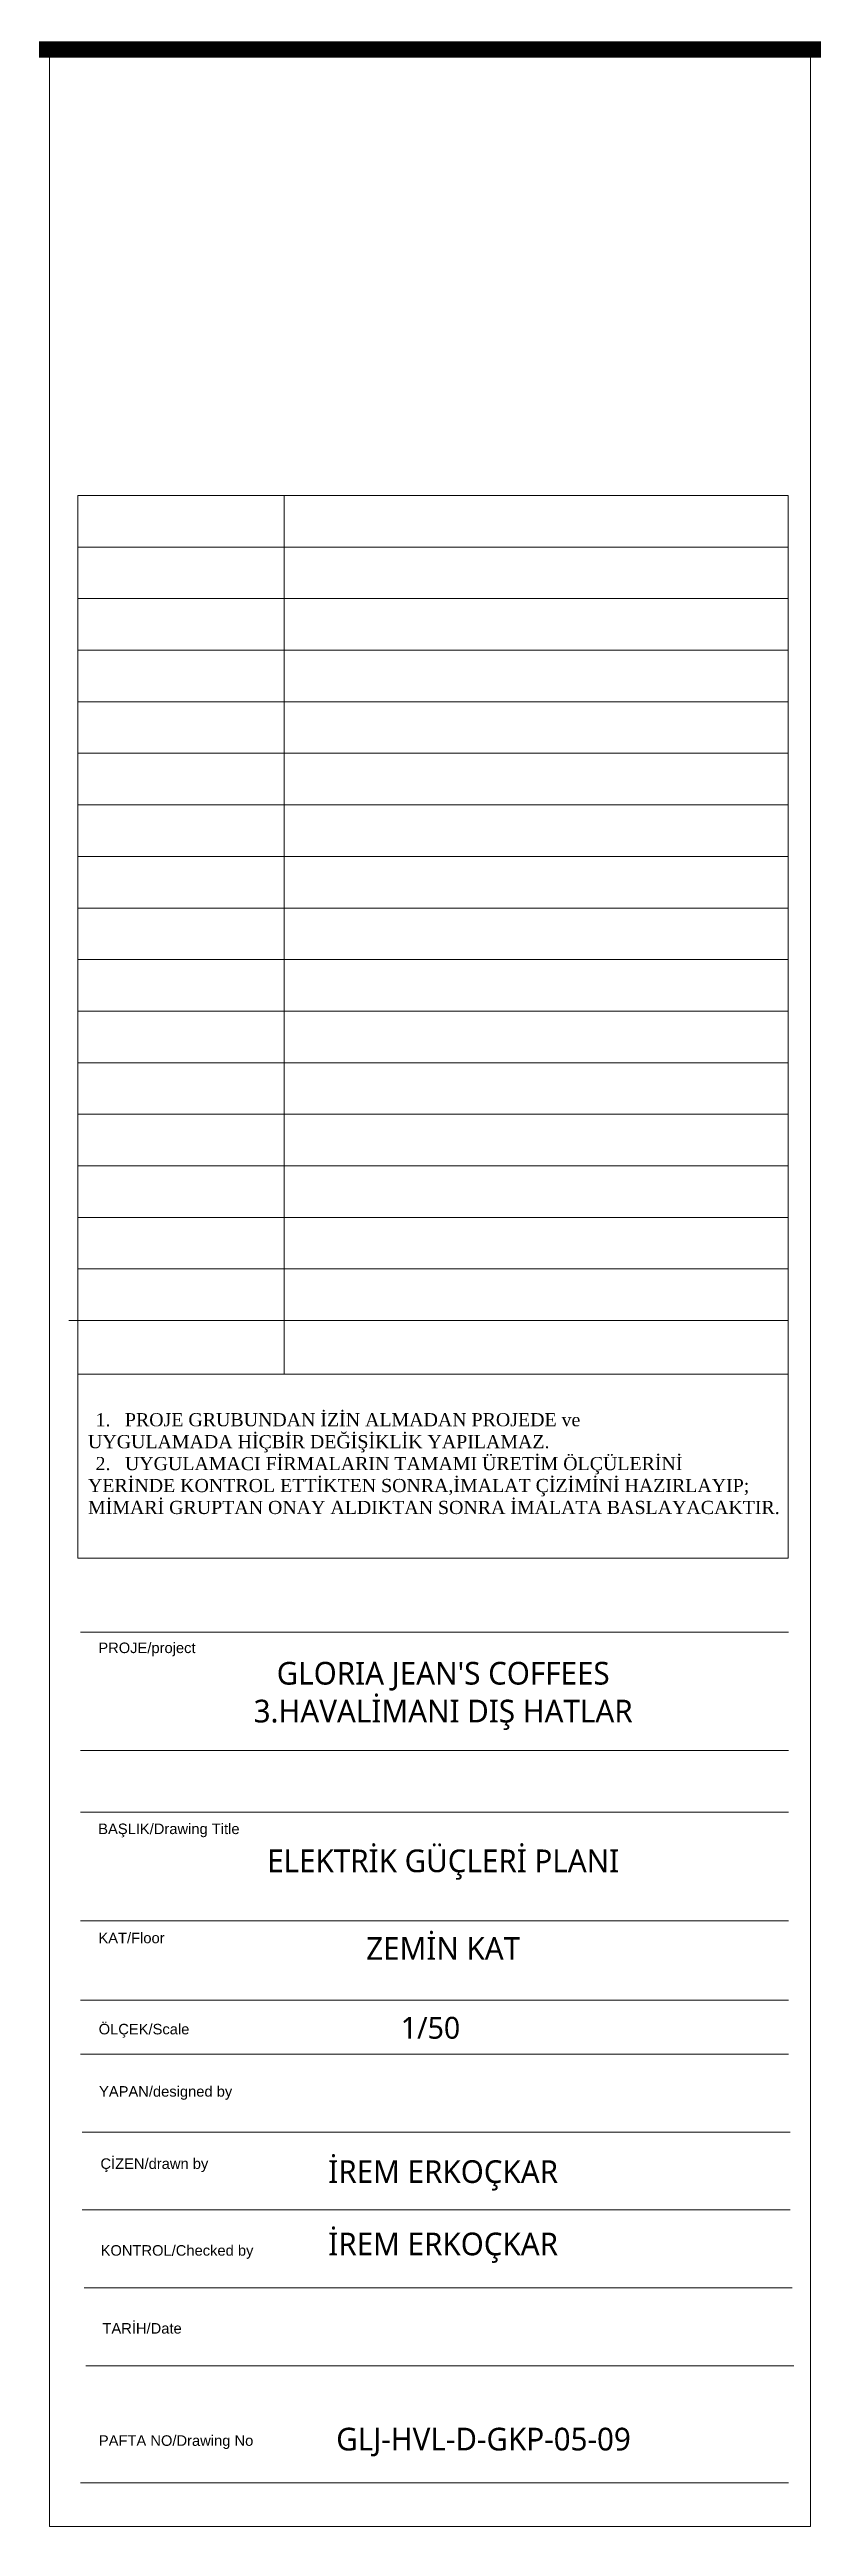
# Model space of a CAD drawing. Header units: millimetres. Extents: x 210628 to 232146, y -111309 to -91563.
# Drawn here: x 231210 to 232075, y -104241 to -101426 of the extents above; entities that cross this region are included whole.
import ezdxf
from ezdxf.enums import TextEntityAlignment as Align

# ---------------------------------------------------------------- set-up
doc = ezdxf.new("R2010")
doc.units = ezdxf.units.MM
doc.layers.get('0').update_dxf_attribs({"lineweight": 20})
doc.layers.add('t_antet', color=24, linetype='Continuous', lineweight=20)
doc.layers.add('t_yazı', color=23, linetype='Continuous', lineweight=25)
doc.styles.add('ARIALT', font='arial.ttf', dxfattribs={"height": 10})
doc.styles.get("Standard").update_dxf_attribs({"font": 'times.ttf', "height": 12})

msp = doc.modelspace()

# ---------------------------------------------------------------- texts
at = {"color": 250, "insert": (231253.95, -103033.37), "char_height": 14.9485, "width": 1027.7992, "attachment_point": 4}
msp.add_mtext('\\pi-33.306,l41.912,t41.912;1.^IPROJE GRUBUNDAN İZİN ALMADAN PROJEDE ve \\P\\pi0,l0;UYGULAMADA HİÇBİR DEĞİŞİKLİK YAPILAMAZ.\\P\\pi-33.306,l41.912;2.^IUYGULAMACI FİRMALARIN TAMAMI ÜRETİM ÖLÇÜLERİNİ \\P\\pi0,l0;YERİNDE KONTROL ETTİKTEN SONRA,İMALAT ÇİZİMİNİ HAZIRLAYIP;\\PMİMARİ GRUPTAN ONAY ALDIKTAN SONRA İMALATA BASLAYACAKTIR.', dxfattribs=at)
at = {"color": 7, "attachment_point": 5}
for s, insert, char_height, width in [("{\\fLucida Sans Unicode|b0|i0|c162|p34;GLORIA JEAN'S COFFEES\\P3.HAVALİMANI DIŞ HATLAR}", (231657.44, -103297.27), 25.7759, 621.9299), ('{\\fLucida Sans Unicode|b0|i0|c162|p34;ZEMİN KAT}', (231657.44, -103584.11), 25.7759, 621.9299), ('{\\fLucida Sans Unicode|b0|i0|c162|p34;1/50}', (231643.01, -103674.47), 24.8282, 462.9906), ('{\\fLucida Sans Unicode|b0|i0|c162|p34;İREM ERKOÇKAR}', (231657.44, -103842.07), 25.7759, 621.9299), ('{\\fLucida Sans Unicode|b0|i0|c162|p34;İREM ERKOÇKAR}', (231657.44, -103924.28), 25.7759, 621.9299)]:
    msp.add_mtext(s, dxfattribs=dict(at, insert=insert, char_height=char_height, width=width))
at = {"layer": 't_antet', "char_height": 25.7759, "width": 621.9299, "attachment_point": 5}
for s, insert in [('{\\fLucida Sans Unicode|b0|i0|c162|p34;ELEKTRİK GÜÇLERİ PLANI }', (231657.44, -103488.93)), ('{\\fLucida Sans Unicode|b0|i0|c162|p34;GLJ-HVL-D-GKP-05-09}', (231703.27, -104145.1))]:
    msp.add_mtext(s, dxfattribs=dict(at, insert=insert))
at = {"layer": 't_yazı', "style": 'ARIALT'}
msp.add_text('PAFTA NO/Drawing No', height=11.9563, dxfattribs=at).set_placement((231354.01, -104143.34), align=Align.MIDDLE_CENTER)
for s, insert, char_height, width, attachment_point in [('PROJE/project', (231320.9, -103236.59), 11.9563, 222.3862, 2), ('BAŞLIK/Drawing Title', (231345.85, -103442.25), 11.9563, 222.3862, 2), ('KAT/Floor', (231303.35, -103566.27), 11.956, 222.3862, 2), ('ÖLÇEK/Scale', (231317.59, -103669.83), 11.9563, 80.7671, 2), ('YAPAN/designed by', (231342.13, -103740.63), 11.9563, 222.3862, 2), ('ÇİZEN/drawn by', (231329.34, -103822.7), 11.9563, 222.3862, 2), ('KONTROL/Checked by', (231268.29, -103921.31), 11.9563, 199.7873, 1), ('TARİH/Date', (231270.36, -104009.85), 11.956, 199.7873, 1)]:
    msp.add_mtext(s, dxfattribs=dict(at, insert=insert, char_height=char_height, width=width, attachment_point=attachment_point))

# ---------------------------------------------------------------- linework, layer by layer
at = {"color": 252}
for p, q in [((231210.25, -101426.44), (231210.25, -104240.95)), ((232074.71, -101426.44), (232074.71, -104240.95)), ((231210.25, -104240.95), (232074.71, -104240.95))]:
    msp.add_line(p, q, dxfattribs=at)
at = {"color": 250}
for p, q in [((231476.82, -101933.15), (231476.82, -102931.51)), ((231242.29, -101991.75), (232049.51, -101991.75)), ((231242.29, -102050.34), (232049.51, -102050.34)), ((231242.29, -102108.94), (232049.51, -102108.94)), ((231242.29, -102167.53), (232049.51, -102167.53)), ((231242.29, -102226.13), (232049.51, -102226.13)), ((231242.29, -102284.72), (232049.51, -102284.72)), ((231242.29, -102343.32), (232049.51, -102343.32)), ((231242.29, -102401.91), (232049.51, -102401.91)), ((231242.29, -102460.51), (232049.51, -102460.51)), ((231242.29, -102519.1), (232049.51, -102519.1)), ((231242.29, -102577.7), (232049.51, -102577.7)), ((231242.29, -102636.29), (232049.51, -102636.29)), ((231242.29, -102694.89), (232049.51, -102694.89)), ((231242.29, -102753.48), (232049.51, -102753.48)), ((231242.29, -102812.08), (232049.51, -102812.08)), ((231232.08, -102870.67), (232039.3, -102870.67)), ((231242.29, -102870.67), (232049.51, -102870.67)), ((232049.74, -103224.89), (231245.31, -103224.89)), ((231245.31, -103359.1), (232049.74, -103359.1)), ((232049.74, -103429.15), (231245.31, -103429.15)), ((232049.74, -103552.96), (231245.31, -103552.96)), ((232049.74, -103643.03), (231245.31, -103643.03)), ((232049.74, -103704.23), (231245.31, -103704.23)), ((232051.82, -103792.77), (231247.38, -103792.77)), ((232051.82, -103881.31), (231247.38, -103881.31)), ((232053.89, -103969.86), (231249.45, -103969.86)), ((232055.96, -104058.4), (231251.52, -104058.4)), ((232049.74, -104191.55), (231245.31, -104191.55))]:
    msp.add_line(p, q, dxfattribs=at)
at = {"color": 2, "const_width": 18.49}
msp.add_lwpolyline([(226095.89, -104291.53), (226095.89, -101426.44), (232136.46, -101426.44), (232136.46, -104291.53)], close=True, dxfattribs=at)
at = {"color": 250}
for points in [[(231242.29, -101933.15), (232049.51, -101933.15)], [(231242.29, -101933.15), (231242.29, -103140.79), (232049.51, -103140.79), (232049.51, -101933.15)], [(232049.51, -102931.51), (231242.29, -102931.51)]]:
    msp.add_lwpolyline(points, dxfattribs=at)

msp.set_redraw_order([(e.dxf.handle, doc.entitydb.next_handle()) for e in msp.query("TEXT MTEXT ATTDEF DIMENSION ARC_DIMENSION")])  # texts and dimensions are drawn at this point

doc.saveas('drawing.dxf')
